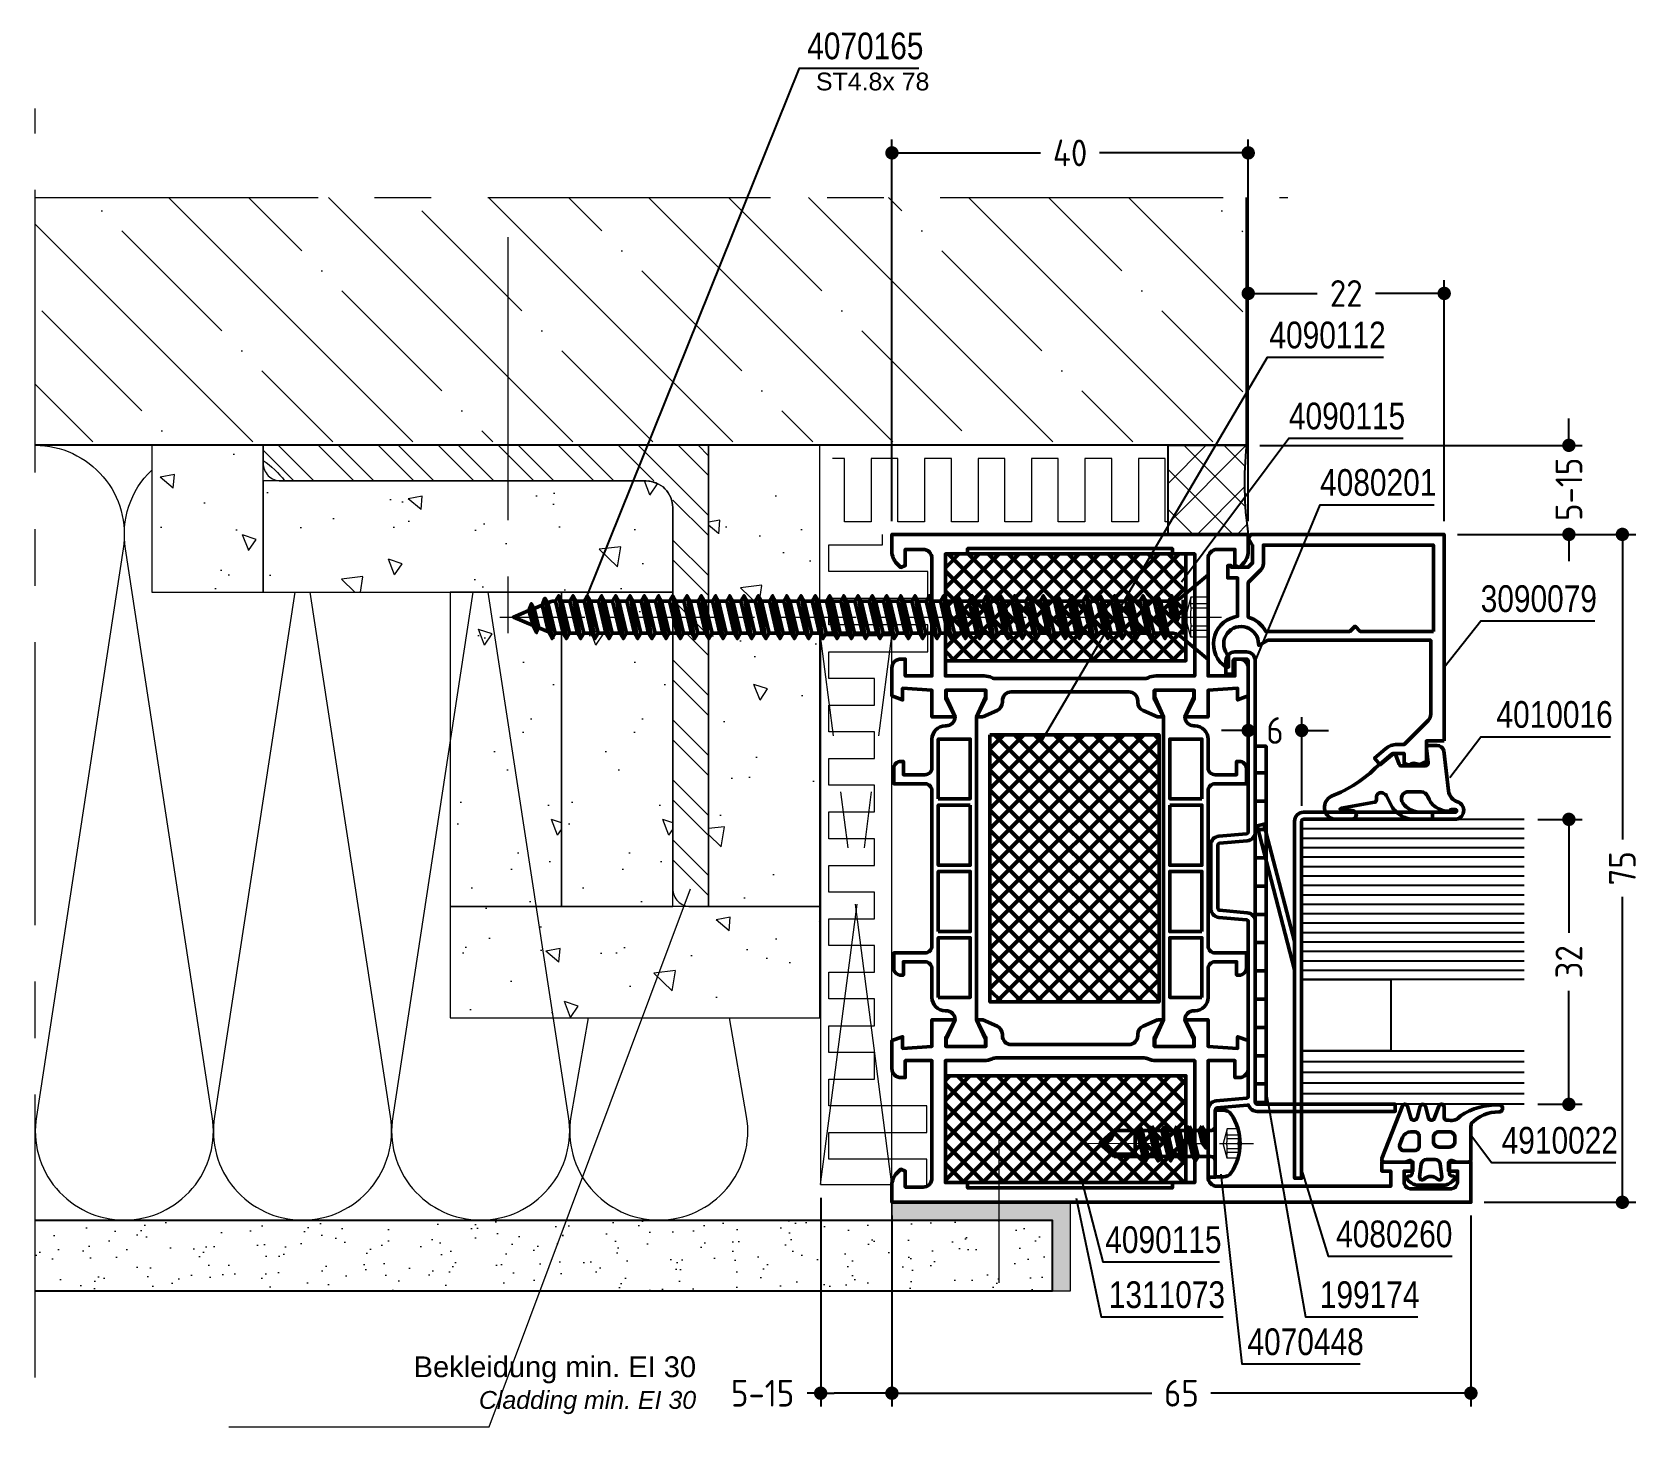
# Model space of a CAD drawing. Header units: millimetres. Extents: x 14 to 195, y 69 to 226.
import ezdxf

# ---------------------------------------------------------------- set-up
doc = ezdxf.new("R2010")
doc.units = ezdxf.units.MM
doc.linetypes.add('CENTER', pattern=[50.8, 31.75, -6.35, 6.35, -6.35])
doc.linetypes.add('HIDDEN', pattern=[9.525, 6.35, -3.175])
for name, color, linetype, lineweight in [('AM_5', 3, 'Continuous', 25), ('AM_C', 50, 'Continuous', 50), ('AM_S', 80, 'Continuous', 50), ('Cent3', 70, 'CENTER', 18), ('CHide3', 70, 'HIDDEN', 18), ('Cont2', 2, 'Continuous', 25), ('Cont3', 70, 'Continuous', 18), ('Cont4', 10, 'Continuous', 13)]:
    doc.layers.add(name, color=color, linetype=linetype, lineweight=lineweight)
doc.layers.add('WBC-GER-ENG', color=7, linetype='Continuous')
doc.styles.add('HBS_DIMTEXTSTYLE', font='isocp.shx')
doc.styles.add('SWISS', font='swiss.ttf')
doc.styles.add('SWISSL', font='swissl.ttf')
doc.dimstyles.new('Konstruktionsschnitt 1-1$0', dxfattribs={"dimtxt": 3, "dimasz": 1.5, "dimexe": 1.5, "dimexo": 1.5, "dimgap": 1.5, "dimtad": 0, "dimdsep": 46, "dimtxsty": 'HBS_DIMTEXTSTYLE', "dimblk": 'PUNKT', "dimcen": 0, "dimclrd": 3, "dimclre": 3, "dimclrt": 2, "dimadec": 1, "dimazin": 2, "dimtfac": 0.7, "dimtofl": 0, "dimtmove": 0, "dimatfit": 3, "dimfxl": 0, "dimtolj": 1, "dimtzin": 0, "dimarcsym": 0})
pattern_1 = [(140, (-139.41, -105.87), (1.5939, 18.21847), [1.905, -20.955]), (85, (-139.41, -105.87), (-19.1057, -3.5243), [1.524, -16.764]), (190.451, (-139.277, -104.352), (-17.5117, 14.69425), [1.619, -17.809]), (136.184, (-144.49, -105.87), (4.2042, 27.1079), [2.8575, -31.4325]), (186.636, (-144.14, -103.61), (-24.7426, 23.7404), [2.4285, -26.7135]), (81.184, (-144.49, -105.87), (-24.7425, 23.7405), [2.286, -25.146]), (111, (-143.22, -103.33), (10.22655, 15.1615), [1.905, -20.955]), (56, (-143.22, -103.33), (-18.4188, 6.1802), [1.524, -16.764]), (161.4514, (-142.368, -102.067), (-8.1923, 21.34165), [1.619, -17.809]), (127.5, (-139.41, -105.87), (-8.4555, 0.30886), [0, -16.5608, 0, -17.018, 0, -16.8275]), (97.5, (-139.41, -105.87), (-10.01806, 6.68197), [0, -9.7028, 0, -16.1798, 0, -6.4135]), (57.5, (-139.41, -111.534), (0.57287, 13.55906), [0, -6.35, 0, -19.812, 0, -26.289]), (47.5, (-139.41, -114.074), (-2.54265, 14.8129), [0, -8.255, 0, -13.1572, 0, -18.669])]

msp = doc.modelspace()

# ---------------------------------------------------------------- texts
at = {"layer": 'AM_5', "color": 2, "style": 'SWISS', "width": 0.8}
for s, p in [('4070165', (101.425, 223.025)), ('4090112', (153.322, 190.562)), ('4090115', (155.507, 181.466)), ('4080201', (159.006, 174.002)), ('3090079', (177.037, 160.956)), ('4010016', (178.806, 147.952)), ('4910022', (179.394, 100.134)), ('4080260', (160.808, 89.618)), ('4090115', (134.889, 88.976)), ('1311073', (135.29, 82.795)), ('199174', (158.974, 82.795)), ('4070448', (150.854, 77.51))]:
    msp.add_text(s, height=3, dxfattribs=at).set_placement(p)
at = {"layer": 'WBC-GER-ENG', "color": 1, "insert": (88.952, 70.871), "char_height": 2, "width": 52.34787, "attachment_point": 9, "style": 'SWISSL'}
msp.add_mtext('{\\H1.1667x;\\C2;Bekleidung min. EI 30\\P\\fSwis721 Lt BT|b0|i1|c0|p34;\\H0.85712x;Cladding min. EI 30}', dxfattribs=at)

# ---------------------------------------------------------------- blocks, each defined once
blk = doc.blocks.new('*U16', base_point=(44.007, 66.122))
for points in [[(64.007, 110.622, -0.463455), (68.939, 104.8), (64.075, 72.944, 0.463455), (69.007, 67.122)], [(69.007, 67.122, 0.463455), (73.939, 72.944), (69.075, 104.8, -0.247597), (70.544, 109.229, -0.463455)], [(76.794, 109.773, -0.084208), (78.007, 108.622)], [(78.579, 102.372), (74.075, 72.944, 0.463455), (79.007, 67.122)], [(79.007, 67.122, 0.463455), (83.939, 72.944), (79.434, 102.372, -0.247597)], [(88.579, 102.372), (84.075, 72.944, 0.463455), (89.007, 67.122)], [(89.007, 67.122, 0.463455), (93.939, 72.944), (89.434, 102.372, -0.247597)], [(95.041, 78.47), (94.075, 72.944, 0.463455), (99.007, 67.122)], [(99.007, 67.122, 0.463455), (103.939, 72.944), (102.973, 78.47, -0.247597)]]:
    blk.add_lwpolyline(points, format="xyb")
blk = doc.blocks.new('ws4070165')
for p, q in [((-1.79, -73.25), (-1.79, -73.68)), ((-1.61, -74.11), (-1.79, -73.68)), ((1.79, -72.41), (1.79, -73.29)), ((-0.98, -75.65), (-1.35, -74.75)), ((1.18, -75.15), (1.64, -74.05))]:
    blk.add_line(p, q)
blk.add_lwpolyline([(1.79, -4.29, -0.186611), (2.23, -3), (4.75, 0), (-4.75, 0), (-2.23, -3, -0.116452), (-1.84, -3.78)], format="xyb")
for points in [[(0, -3.32), (-1.79, -3.75), (-2.4, -4.1), (-1.79, -4.45), (0, -4.03), (0.61, -3.57), (0, -3.32)], [(-2.4, -4.1), (0.61, -3.57)], [(1.93, -2.8), (-1.93, -2.8)], [(-2.4, -5.7), (2.41, -4.85)], [(-1.79, -4.45), (-1.79, -5.35)], [(-1.79, -4.45), (-1.79, -5.35)], [(1.79, -4.29), (1.79, -4.49)], [(1.79, -5.21), (1.79, -6.09)], [(-2.4, -7.3), (2.41, -6.45)], [(-1.79, -6.05), (-1.79, -6.95)], [(1.79, -6.81), (1.79, -7.69)], [(-2.4, -8.9), (2.41, -8.05)], [(-1.79, -7.65), (-1.79, -8.55)], [(1.79, -8.41), (1.79, -9.29)], [(-2.4, -10.5), (2.41, -9.65)], [(-1.79, -9.25), (-1.79, -10.15)], [(1.79, -10.01), (1.79, -10.89)], [(-2.4, -12.1), (2.41, -11.25)], [(-1.79, -10.85), (-1.79, -11.75)], [(-1.79, -12.45), (-1.79, -13.35)], [(1.79, -11.61), (1.79, -12.49)], [(-2.4, -13.7), (2.41, -12.85)], [(-1.79, -14.05), (-1.79, -14.95)], [(1.79, -13.21), (1.79, -14.09)], [(-2.4, -15.3), (2.41, -14.45)], [(-2.4, -16.9), (2.41, -16.05)], [(-1.79, -15.65), (-1.79, -16.55)], [(1.79, -14.81), (1.79, -15.69)], [(-2.4, -18.5), (2.41, -17.65)], [(-1.79, -17.25), (-1.79, -18.15)], [(1.79, -16.41), (1.79, -17.29)], [(1.79, -18.01), (1.79, -18.89)], [(-2.4, -20.1), (2.41, -19.25)], [(-1.79, -18.85), (-1.79, -19.75)], [(1.79, -19.61), (1.79, -20.49)], [(-2.4, -21.7), (2.41, -20.85)], [(-1.79, -20.45), (-1.79, -21.35)], [(1.79, -21.21), (1.79, -22.09)], [(-2.4, -23.3), (2.41, -22.45)], [(-1.79, -22.05), (-1.79, -22.95)], [(1.79, -22.81), (1.79, -23.69)], [(-2.4, -24.9), (2.41, -24.05)], [(-1.79, -23.65), (-1.79, -24.55)], [(-1.79, -25.25), (-1.79, -26.15)], [(1.79, -24.41), (1.79, -25.29)], [(-2.4, -26.5), (2.41, -25.65)], [(-1.79, -26.85), (-1.79, -27.75)], [(1.79, -26.01), (1.79, -26.89)], [(-2.4, -28.1), (2.41, -27.25)], [(-2.4, -29.7), (2.41, -28.85)], [(-1.79, -28.45), (-1.79, -29.35)], [(1.79, -27.61), (1.79, -28.49)], [(-2.4, -31.3), (2.41, -30.45)], [(-1.79, -30.05), (-1.79, -30.95)], [(1.79, -29.21), (1.79, -30.09)], [(-2.4, -32.9), (2.41, -32.05)], [(-1.79, -31.65), (-1.79, -32.55)], [(1.79, -30.81), (1.79, -31.69)], [(1.79, -32.41), (1.79, -33.29)], [(-2.4, -34.5), (2.41, -33.65)], [(-1.79, -33.25), (-1.79, -34.15)], [(1.79, -34.01), (1.79, -34.89)], [(-2.4, -36.1), (2.41, -35.25)], [(-1.79, -34.85), (-1.79, -35.75)], [(1.79, -35.61), (1.79, -36.49)], [(-2.4, -37.7), (2.41, -36.85)], [(-1.79, -36.45), (-1.79, -37.35)], [(1.79, -37.21), (1.79, -38.09)], [(-2.4, -39.3), (2.41, -38.45)], [(-1.79, -38.05), (-1.79, -38.95)], [(-1.79, -39.65), (-1.79, -40.55)], [(1.79, -38.81), (1.79, -39.69)], [(-2.4, -40.9), (2.41, -40.05)], [(-1.79, -41.25), (-1.79, -42.15)], [(1.79, -40.41), (1.79, -41.29)], [(-2.4, -42.5), (2.41, -41.65)], [(-2.4, -44.1), (2.41, -43.25)], [(-1.79, -42.85), (-1.79, -43.75)], [(1.79, -42.01), (1.79, -42.89)], [(-2.4, -45.7), (2.41, -44.85)], [(-1.79, -44.45), (-1.79, -45.35)], [(1.79, -43.61), (1.79, -44.49)], [(-2.4, -47.3), (2.41, -46.45)], [(-1.79, -46.05), (-1.79, -46.95)], [(1.79, -45.21), (1.79, -46.09)], [(1.79, -46.81), (1.79, -47.69)], [(-2.4, -48.9), (2.41, -48.05)], [(-1.79, -47.65), (-1.79, -48.55)], [(1.79, -48.41), (1.79, -49.29)], [(-2.4, -50.5), (2.41, -49.65)], [(-1.79, -49.25), (-1.79, -50.15)], [(1.79, -50.01), (1.79, -50.89)], [(-2.4, -52.1), (2.41, -51.25)], [(-1.79, -50.85), (-1.79, -51.75)], [(1.79, -51.61), (1.79, -52.49)], [(-2.4, -53.7), (2.41, -52.85)], [(-1.79, -52.45), (-1.79, -53.35)], [(-1.79, -54.05), (-1.79, -54.95)], [(1.79, -53.21), (1.79, -54.09)], [(-2.4, -55.3), (2.41, -54.45)], [(-1.79, -55.65), (-1.79, -56.55)], [(1.79, -54.81), (1.79, -55.69)], [(-2.4, -56.9), (2.41, -56.05)], [(-2.4, -58.5), (2.41, -57.65)], [(-1.79, -57.25), (-1.79, -58.15)], [(1.79, -56.41), (1.79, -57.29)], [(-2.4, -60.1), (2.41, -59.25)], [(-1.79, -58.85), (-1.79, -59.75)], [(1.79, -58.01), (1.79, -58.89)], [(-2.4, -61.7), (2.41, -60.85)], [(-1.79, -60.45), (-1.79, -61.35)], [(1.79, -59.61), (1.79, -60.49)], [(1.79, -61.21), (1.79, -62.09)], [(-2.4, -63.3), (2.41, -62.45)], [(-1.79, -62.05), (-1.79, -62.95)], [(1.79, -62.81), (1.79, -63.69)], [(-2.4, -64.9), (2.41, -64.05)], [(-1.79, -63.65), (-1.79, -64.55)], [(1.79, -64.41), (1.79, -65.29)], [(-2.4, -66.5), (2.41, -65.65)], [(-1.79, -65.25), (-1.79, -66.15)], [(1.79, -66.01), (1.79, -66.89)], [(-2.4, -68.1), (2.41, -67.25)], [(-1.79, -66.85), (-1.79, -67.75)], [(-1.79, -68.45), (-1.79, -69.35)], [(1.79, -67.61), (1.79, -68.49)], [(-2.4, -69.7), (2.41, -68.85)], [(-1.79, -70.05), (-1.79, -70.95)], [(1.79, -69.21), (1.79, -70.09)], [(-2.4, -71.3), (2.41, -70.45)], [(-2.4, -72.9), (2.41, -72.05)], [(-1.79, -71.65), (-1.79, -72.55)], [(1.79, -70.81), (1.79, -71.69)], [(-2.13, -74.45), (2.41, -73.65)], [(-1.5, -75.97), (1.74, -75.39)], [(0.92, -75.79), (0, -78), (-0.73, -76.25)]]:
    blk.add_lwpolyline(points)
for points in [[(1.79, -5.21), (2.41, -4.85), (1.79, -4.49), (-1.79, -5.35), (-2.4, -5.7), (-1.79, -6.05)], [(1.79, -6.81), (2.41, -6.45), (1.79, -6.09), (-1.79, -6.95), (-2.4, -7.3), (-1.79, -7.65)], [(1.79, -8.41), (2.41, -8.05), (1.79, -7.69), (-1.79, -8.55), (-2.4, -8.9), (-1.79, -9.25)], [(1.79, -10.01), (2.41, -9.65), (1.79, -9.29), (-1.79, -10.15), (-2.4, -10.5), (-1.79, -10.85)], [(1.79, -11.61), (2.41, -11.25), (1.79, -10.89), (-1.79, -11.75), (-2.4, -12.1), (-1.79, -12.45)], [(1.79, -13.21), (2.41, -12.85), (1.79, -12.49), (-1.79, -13.35), (-2.4, -13.7), (-1.79, -14.05)], [(1.79, -14.81), (2.41, -14.45), (1.79, -14.09), (-1.79, -14.95), (-2.4, -15.3), (-1.79, -15.65)], [(1.79, -16.41), (2.41, -16.05), (1.79, -15.69), (-1.79, -16.55), (-2.4, -16.9), (-1.79, -17.25)], [(1.79, -18.01), (2.41, -17.65), (1.79, -17.29), (-1.79, -18.15), (-2.4, -18.5), (-1.79, -18.85)], [(1.79, -19.61), (2.41, -19.25), (1.79, -18.89), (-1.79, -19.75), (-2.4, -20.1), (-1.79, -20.45)], [(1.79, -21.21), (2.41, -20.85), (1.79, -20.49), (-1.79, -21.35), (-2.4, -21.7), (-1.79, -22.05)], [(1.79, -22.81), (2.41, -22.45), (1.79, -22.09), (-1.79, -22.95), (-2.4, -23.3), (-1.79, -23.65)], [(1.79, -24.41), (2.41, -24.05), (1.79, -23.69), (-1.79, -24.55), (-2.4, -24.9), (-1.79, -25.25)], [(1.79, -26.01), (2.41, -25.65), (1.79, -25.29), (-1.79, -26.15), (-2.4, -26.5), (-1.79, -26.85)], [(1.79, -27.61), (2.41, -27.25), (1.79, -26.89), (-1.79, -27.75), (-2.4, -28.1), (-1.79, -28.45)], [(1.79, -29.21), (2.41, -28.85), (1.79, -28.49), (-1.79, -29.35), (-2.4, -29.7), (-1.79, -30.05)], [(1.79, -30.81), (2.41, -30.45), (1.79, -30.09), (-1.79, -30.95), (-2.4, -31.3), (-1.79, -31.65)], [(1.79, -32.41), (2.41, -32.05), (1.79, -31.69), (-1.79, -32.55), (-2.4, -32.9), (-1.79, -33.25)], [(1.79, -34.01), (2.41, -33.65), (1.79, -33.29), (-1.79, -34.15), (-2.4, -34.5), (-1.79, -34.85)], [(1.79, -35.61), (2.41, -35.25), (1.79, -34.89), (-1.79, -35.75), (-2.4, -36.1), (-1.79, -36.45)], [(1.79, -37.21), (2.41, -36.85), (1.79, -36.49), (-1.79, -37.35), (-2.4, -37.7), (-1.79, -38.05)], [(1.79, -38.81), (2.41, -38.45), (1.79, -38.09), (-1.79, -38.95), (-2.4, -39.3), (-1.79, -39.65)], [(1.79, -40.41), (2.41, -40.05), (1.79, -39.69), (-1.79, -40.55), (-2.4, -40.9), (-1.79, -41.25)], [(1.79, -42.01), (2.41, -41.65), (1.79, -41.29), (-1.79, -42.15), (-2.4, -42.5), (-1.79, -42.85)], [(1.79, -43.61), (2.41, -43.25), (1.79, -42.89), (-1.79, -43.75), (-2.4, -44.1), (-1.79, -44.45)], [(1.79, -45.21), (2.41, -44.85), (1.79, -44.49), (-1.79, -45.35), (-2.4, -45.7), (-1.79, -46.05)], [(1.79, -46.81), (2.41, -46.45), (1.79, -46.09), (-1.79, -46.95), (-2.4, -47.3), (-1.79, -47.65)], [(1.79, -48.41), (2.41, -48.05), (1.79, -47.69), (-1.79, -48.55), (-2.4, -48.9), (-1.79, -49.25)], [(1.79, -50.01), (2.41, -49.65), (1.79, -49.29), (-1.79, -50.15), (-2.4, -50.5), (-1.79, -50.85)], [(1.79, -51.61), (2.41, -51.25), (1.79, -50.89), (-1.79, -51.75), (-2.4, -52.1), (-1.79, -52.45)], [(1.79, -53.21), (2.41, -52.85), (1.79, -52.49), (-1.79, -53.35), (-2.4, -53.7), (-1.79, -54.05)], [(1.79, -54.81), (2.41, -54.45), (1.79, -54.09), (-1.79, -54.95), (-2.4, -55.3), (-1.79, -55.65)], [(1.79, -56.41), (2.41, -56.05), (1.79, -55.69), (-1.79, -56.55), (-2.4, -56.9), (-1.79, -57.25)], [(1.79, -58.01), (2.41, -57.65), (1.79, -57.29), (-1.79, -58.15), (-2.4, -58.5), (-1.79, -58.85)], [(1.79, -59.61), (2.41, -59.25), (1.79, -58.89), (-1.79, -59.75), (-2.4, -60.1), (-1.79, -60.45)], [(1.79, -61.21), (2.41, -60.85), (1.79, -60.49), (-1.79, -61.35), (-2.4, -61.7), (-1.79, -62.05)], [(1.79, -62.81), (2.41, -62.45), (1.79, -62.09), (-1.79, -62.95), (-2.4, -63.3), (-1.79, -63.65)], [(1.79, -64.41), (2.41, -64.05), (1.79, -63.69), (-1.79, -64.55), (-2.4, -64.9), (-1.79, -65.25)], [(1.79, -66.01), (2.41, -65.65), (1.79, -65.29), (-1.79, -66.15), (-2.4, -66.5), (-1.79, -66.85)], [(1.79, -67.61), (2.41, -67.25), (1.79, -66.89), (-1.79, -67.75), (-2.4, -68.1), (-1.79, -68.45)], [(1.79, -69.21), (2.41, -68.85), (1.79, -68.49), (-1.79, -69.35), (-2.4, -69.7), (-1.79, -70.05)], [(1.79, -70.81), (2.41, -70.45), (1.79, -70.09), (-1.79, -70.95), (-2.4, -71.3), (-1.79, -71.65)], [(1.79, -72.41), (2.41, -72.05), (1.79, -71.69), (-1.79, -72.55), (-2.4, -72.9), (-1.79, -73.25)], [(1.64, -74.05), (2.41, -73.65), (1.79, -73.29), (-1.61, -74.11), (-2.13, -74.45), (-1.35, -74.75)], [(1.18, -75.15), (1.74, -75.39), (0.92, -75.79), (-0.73, -76.25), (-1.5, -75.97), (-0.98, -75.65)]]:
    blk.add_lwpolyline(points, close=True)
at = {"layer": 'Cent3', "ltscale": 0.3}
blk.add_line((0, -79.5), (0, 1.5), dxfattribs=at)
at = {"layer": 'CHide3'}
for points in [[(-2.25, 0), (-2.25, -1.93)], [(-1, 0), (-1, -1.93)], [(1, 0), (1, -1.93)], [(2.25, 0), (2.25, -1.93)], [(-1.5, -0.06), (-1.5, -1.99)], [(1.5, -0.06), (1.5, -1.99)], [(-2.25, -1.93), (0, -2.53)], [(2.25, -1.93), (0, -2.53)]]:
    blk.add_lwpolyline(points, dxfattribs=at)
for centre, radius, start, end in [((-1.62, 3.32), 3.38, 259.3357, 280.6643), ((0, 3.36), 3.5, 253.4149, 286.5851), ((1.63, 3.32), 3.38, 259.3357, 280.6643), ((-1.62, 1.39), 3.38, 259.3357, 280.6643), ((0, 6.17), 8.16, 262.9585, 277.0415), ((1.63, 1.39), 3.38, 259.3357, 280.6643)]:
    blk.add_arc(centre, radius, start, end, dxfattribs=at)
blk = doc.blocks.new('PUNKT')
at = {"color": 0, "linetype": 'Continuous'}
blk.add_line((-0.5, 0), (-1, 0), dxfattribs=at)
at = {"color": 0, "linetype": 'Continuous', "const_width": 0.5}
blk.add_lwpolyline([(-0.25, 0, 1), (0.25, 0, 1)], format="xyb", close=True, dxfattribs=at)
blk = doc.blocks.new('*D25')
at = {"layer": 'AM_5', "color": 3, "lineweight": -2, "transparency": 16777216}
for p, q in [((183.44, 137.67), (188.44, 137.67)), ((186.94, 136.17), (186.94, 124.91)), ((186.94, 107.17), (186.94, 118.43)), ((183.44, 105.67), (188.44, 105.67))]:
    blk.add_line(p, q, dxfattribs=at)
at = {"layer": 'AM_5', "color": 3, "lineweight": -2, "transparency": 16777216, "xscale": 1.5, "yscale": 1.5, "zscale": 1.5}
for p, rotation in [((186.94, 137.67), 90), ((186.94, 105.67), 270)]:
    blk.add_blockref('PUNKT', p, dxfattribs=dict(at, rotation=rotation))
at = {"layer": 'AM_5', "color": 2, "transparency": 16777216, "insert": (186.94, 121.67), "char_height": 3, "attachment_point": 5, "rotation": 90, "style": 'HBS_DIMTEXTSTYLE'}
blk.add_mtext('\\A1;32', dxfattribs=at)
blk = doc.blocks.new('*D26')
at = {"layer": 'AM_5', "color": 3, "lineweight": -2, "transparency": 16777216}
for p, q in [((174.44, 169.67), (194.44, 169.67)), ((192.94, 168.17), (192.94, 135.39)), ((192.94, 96.17), (192.94, 128.96)), ((177.44, 94.67), (194.44, 94.67))]:
    blk.add_line(p, q, dxfattribs=at)
at = {"layer": 'AM_5', "color": 3, "lineweight": -2, "transparency": 16777216, "xscale": 1.5, "yscale": 1.5, "zscale": 1.5}
for p, rotation in [((192.94, 169.67), 90), ((192.94, 94.67), 270)]:
    blk.add_blockref('PUNKT', p, dxfattribs=dict(at, rotation=rotation))
at = {"layer": 'AM_5', "color": 2, "transparency": 16777216, "insert": (192.94, 132.17), "char_height": 3, "attachment_point": 5, "rotation": 90, "style": 'HBS_DIMTEXTSTYLE'}
blk.add_mtext('\\A1;75', dxfattribs=at)
blk = doc.blocks.new('*D27')
at = {"layer": 'AM_5', "color": 3, "lineweight": -2, "transparency": 16777216}
for p, q in [((150.94, 171.17), (150.94, 198.23)), ((172.94, 171.17), (172.94, 198.23)), ((152.44, 196.73), (158.66, 196.73)), ((171.44, 196.73), (165.21, 196.73))]:
    blk.add_line(p, q, dxfattribs=at)
at = {"layer": 'AM_5', "color": 3, "lineweight": -2, "transparency": 16777216, "xscale": 1.5, "yscale": 1.5, "zscale": 1.5, "rotation": 180}
blk.add_blockref('PUNKT', (150.94, 196.73), dxfattribs=at)
at = {"layer": 'AM_5', "color": 3, "lineweight": -2, "transparency": 16777216, "xscale": 1.5, "yscale": 1.5, "zscale": 1.5}
blk.add_blockref('PUNKT', (172.94, 196.73), dxfattribs=at)
at = {"layer": 'AM_5', "color": 2, "transparency": 16777216, "insert": (161.94, 196.73), "char_height": 3, "attachment_point": 5, "style": 'HBS_DIMTEXTSTYLE'}
blk.add_mtext('\\A1;22', dxfattribs=at)
blk = doc.blocks.new('*D28')
at = {"layer": 'AM_5', "color": 3, "lineweight": -2, "transparency": 16777216}
for p, q in [((110.94, 171.17), (110.94, 214.01)), ((150.94, 171.17), (150.94, 214.01)), ((112.44, 212.51), (127.63, 212.51)), ((149.44, 212.51), (134.24, 212.51))]:
    blk.add_line(p, q, dxfattribs=at)
at = {"layer": 'AM_5', "color": 3, "lineweight": -2, "transparency": 16777216, "xscale": 1.5, "yscale": 1.5, "zscale": 1.5, "rotation": 180}
blk.add_blockref('PUNKT', (110.94, 212.51), dxfattribs=at)
at = {"layer": 'AM_5', "color": 3, "lineweight": -2, "transparency": 16777216, "xscale": 1.5, "yscale": 1.5, "zscale": 1.5}
blk.add_blockref('PUNKT', (150.94, 212.51), dxfattribs=at)
at = {"layer": 'AM_5', "color": 2, "transparency": 16777216, "insert": (130.94, 212.51), "char_height": 3, "attachment_point": 5, "style": 'HBS_DIMTEXTSTYLE'}
blk.add_mtext('\\A1;40', dxfattribs=at)
blk = doc.blocks.new('*D29')
at = {"layer": 'AM_5', "color": 3, "lineweight": -2, "transparency": 16777216}
for p, q in [((110.94, 93.17), (110.94, 71.73)), ((175.94, 93.17), (175.94, 71.73)), ((112.44, 73.23), (140.13, 73.23)), ((174.44, 73.23), (146.74, 73.23))]:
    blk.add_line(p, q, dxfattribs=at)
at = {"layer": 'AM_5', "color": 3, "lineweight": -2, "transparency": 16777216, "xscale": 1.5, "yscale": 1.5, "zscale": 1.5, "rotation": 180}
blk.add_blockref('PUNKT', (110.94, 73.23), dxfattribs=at)
at = {"layer": 'AM_5', "color": 3, "lineweight": -2, "transparency": 16777216, "xscale": 1.5, "yscale": 1.5, "zscale": 1.5}
blk.add_blockref('PUNKT', (175.94, 73.23), dxfattribs=at)
at = {"layer": 'AM_5', "color": 2, "transparency": 16777216, "insert": (143.44, 73.23), "char_height": 3, "attachment_point": 5, "style": 'HBS_DIMTEXTSTYLE'}
blk.add_mtext('\\A1;65', dxfattribs=at)
blk = doc.blocks.new('*D43')
at = {"layer": 'AM_5', "color": 3, "lineweight": -2, "transparency": 16777216}
for p, q in [((150.94, 139.17), (150.94, 149.15)), ((156.94, 139.17), (156.94, 149.15)), ((149.44, 147.65), (147.94, 147.65)), ((158.44, 147.65), (159.94, 147.65))]:
    blk.add_line(p, q, dxfattribs=at)
at = {"layer": 'AM_5', "color": 3, "lineweight": -2, "transparency": 16777216, "xscale": 1.5, "yscale": 1.5, "zscale": 1.5}
blk.add_blockref('PUNKT', (150.94, 147.65), dxfattribs=at)
at = {"layer": 'AM_5', "color": 3, "lineweight": -2, "transparency": 16777216, "xscale": 1.5, "yscale": 1.5, "zscale": 1.5, "rotation": 180}
blk.add_blockref('PUNKT', (156.94, 147.65), dxfattribs=at)
at = {"layer": 'AM_5', "color": 2, "transparency": 16777216, "insert": (153.94, 147.65), "char_height": 3, "attachment_point": 5, "style": 'HBS_DIMTEXTSTYLE'}
blk.add_mtext('\\A1;6', dxfattribs=at)
blk = doc.blocks.new('*D44')
at = {"layer": 'AM_5', "color": 3, "lineweight": -2, "transparency": 16777216}
for p, q in [((186.94, 181.17), (186.94, 182.67)), ((152.24, 179.67), (188.44, 179.67)), ((186.94, 168.17), (186.94, 166.67))]:
    blk.add_line(p, q, dxfattribs=at)
at = {"layer": 'AM_5', "color": 3, "lineweight": -2, "transparency": 16777216, "xscale": 1.5, "yscale": 1.5, "zscale": 1.5}
for p, rotation in [((186.94, 179.67), 270), ((186.94, 169.67), 90)]:
    blk.add_blockref('PUNKT', p, dxfattribs=dict(at, rotation=rotation))
at = {"layer": 'AM_5', "color": 2, "transparency": 16777216, "insert": (186.94, 174.73), "char_height": 3, "attachment_point": 5, "rotation": 90, "style": 'HBS_DIMTEXTSTYLE'}
blk.add_mtext('\\A1;5-15', dxfattribs=at)
blk = doc.blocks.new('*D45')
at = {"layer": 'AM_5', "color": 3, "lineweight": -2, "transparency": 16777216}
for p, q in [((102.94, 95.17), (102.94, 71.73)), ((110.94, 91.17), (110.94, 71.73)), ((102.94, 73.23), (101.44, 73.23)), ((109.44, 73.23), (104.44, 73.23))]:
    blk.add_line(p, q, dxfattribs=at)
at = {"layer": 'AM_5', "color": 3, "lineweight": -2, "transparency": 16777216, "xscale": 1.5, "yscale": 1.5, "zscale": 1.5, "rotation": 180}
blk.add_blockref('PUNKT', (102.94, 73.23), dxfattribs=at)
at = {"layer": 'AM_5', "color": 3, "lineweight": -2, "transparency": 16777216, "xscale": 1.5, "yscale": 1.5, "zscale": 1.5}
blk.add_blockref('PUNKT', (110.94, 73.23), dxfattribs=at)
at = {"layer": 'AM_5', "color": 2, "transparency": 16777216, "insert": (96.42, 73.23), "char_height": 3, "attachment_point": 5, "style": 'HBS_DIMTEXTSTYLE'}
blk.add_mtext('\\A1;5-15', dxfattribs=at)
blk = doc.blocks.new('ZAHL links')
at = {"layer": 'AM_5', "color": 2, "style": 'SWISSL'}
blk.add_attdef('XXX', (1.85, -2.5), '', height=1.5, dxfattribs=at)
blk = doc.blocks.new('WS4070448')
for p, q in [((-1.45, -9), (-1.45, -11.36)), ((-1.45, -9), (1.45, -9)), ((1.45, -11.36), (1.45, -9)), ((-1.45, -11.36), (0, -13)), ((0, -13), (1.45, -11.36))]:
    blk.add_line(p, q)
blk.add_lwpolyline([(3.32, 1.75, 0.314856), (-3.32, 1.75, 0.244912), (-3.75, 0.93), (-3.75, 0), (3.75, 0), (3.75, 0.93, 0.244912), (3.32, 1.75, 0.138291)], format="xyb")
for points in [[(-1.95, -1.5), (-1.45, -1.79), (0, -1.44), (0.5, -1.07), (0, -0.87), (-1.45, -1.21)], [(-1.95, -2.9), (-1.45, -3.19), (1.45, -2.5), (1.95, -2.21), (1.45, -1.92), (-1.45, -2.61)], [(-1.95, -4.3), (-1.45, -4.59), (1.45, -3.9), (1.95, -3.61), (1.45, -3.32), (-1.45, -4.01)], [(-1.95, -5.7), (-1.45, -5.99), (1.45, -5.3), (1.95, -5.01), (1.45, -4.72), (-1.45, -5.41)], [(-1.95, -7.1), (-1.45, -7.39), (1.45, -6.7), (1.95, -6.41), (1.45, -6.12), (-1.45, -6.81)], [(-1.95, -8.5), (-1.45, -8.79), (1.45, -8.1), (1.95, -7.81), (1.45, -7.52), (-1.45, -8.21)]]:
    blk.add_lwpolyline(points, close=True)
for points in [[(-1.95, -1.5), (0.5, -1.07)], [(-1.45, -0.5), (-1.45, -1.21)], [(-1.45, -1.79), (-1.45, -2.21)], [(-1.45, -1.79), (-1.45, -2.61)], [(-1.45, -1.79), (-1.45, -2.61)], [(1.45, -0.5), (1.45, -1.92)], [(-1.95, -2.9), (1.95, -2.21)], [(-1.45, -3.19), (-1.45, -4.01)], [(1.45, -2.5), (1.45, -3.32)], [(-1.95, -4.3), (1.95, -3.61)], [(-1.95, -5.7), (1.95, -5.01)], [(-1.45, -4.59), (-1.45, -5.41)], [(1.45, -3.9), (1.45, -4.72)], [(1.45, -5.3), (1.45, -6.12)], [(-1.95, -7.1), (1.95, -6.41)], [(-1.45, -5.99), (-1.45, -6.81)], [(1.45, -6.7), (1.45, -7.52)], [(-1.95, -8.5), (1.95, -7.81)], [(-1.45, -7.39), (-1.45, -8.21)], [(-1.45, -8.79), (-1.45, -9)], [(1.2, -9), (1.2, -11.25), (0.03, -12.65)], [(1.45, -8.1), (1.45, -9)], [(-1.45, -10.19), (-1.45, -11.01)], [(1.45, -9.5), (1.45, -10.32)]]:
    blk.add_lwpolyline(points)
for centre, radius, start, end in [((-1.95, -0.5), 0.5, 0, 90), ((1.95, -0.5), 0.5, 90, 180), ((-1.46, -12.83), 1.47, 353.4244, 89.6688)]:
    blk.add_arc(centre, radius, start, end)
at = {"layer": 'Cent3', "ltscale": 0.3}
blk.add_line((-0.02, -14.76), (0, 4.3), dxfattribs=at)
at = {"layer": 'CHide3'}
for p, q in [((-0.97, 1.33), (-0.97, 2.72)), ((-0.56, 1.33), (-0.56, 2.61)), ((0.56, 1.33), (0.56, 2.61)), ((0.97, 1.33), (0.97, 2.72))]:
    blk.add_line(p, q, dxfattribs=at)
for points in [[(-1.65, 2.56), (-1.65, 1.33)], [(1.65, 2.56), (1.65, 1.33)], [(-1.65, 1.33), (0, 0.89)], [(1.65, 1.33), (0, 0.89)]]:
    blk.add_lwpolyline(points, dxfattribs=at)
for centre, radius, start, end in [((-1.59, 3.84), 1.28, 267.2848, 298.8872), ((0, 5.49), 2.94, 250.6988, 289.3012), ((1.59, 3.84), 1.28, 241.1128, 272.7152), ((-1.31, 2.49), 1.21, 253.6643, 286.3357), ((0, 11.41), 10.13, 264.4948, 275.5052), ((1.31, 2.49), 1.21, 253.6643, 286.3357)]:
    blk.add_arc(centre, radius, start, end, dxfattribs=at)
blk = doc.blocks.new('*U66', base_point=(156.94, 105.67))
for p, q in [((156.94, 136.62), (181.94, 136.62)), ((156.94, 135.56), (181.94, 135.56)), ((156.94, 134.5), (181.94, 134.5)), ((156.94, 133.44), (181.94, 133.44)), ((156.94, 132.38), (181.94, 132.38)), ((156.94, 131.32), (181.94, 131.32)), ((156.94, 130.26), (181.94, 130.26)), ((156.94, 129.2), (181.94, 129.2)), ((156.94, 128.15), (181.94, 128.15)), ((156.94, 127.09), (181.94, 127.09)), ((156.94, 126.03), (181.94, 126.03)), ((156.94, 124.97), (181.94, 124.97)), ((156.94, 123.91), (181.94, 123.91)), ((156.94, 122.85), (181.94, 122.85)), ((156.94, 121.79), (181.94, 121.79)), ((156.94, 120.73), (181.94, 120.73)), ((156.94, 110.47), (181.94, 110.47)), ((156.94, 109.27), (181.94, 109.27)), ((156.94, 108.07), (181.94, 108.07)), ((156.94, 106.87), (181.94, 106.87))]:
    blk.add_line(p, q)
for points in [[(181.94, 119.67), (156.94, 119.67), (156.94, 137.67), (181.94, 137.67)], [(181.94, 105.67), (156.94, 105.67), (156.94, 111.67), (181.94, 111.67)]]:
    blk.add_lwpolyline(points)
blk.add_lwpolyline([(156.94, 111.67), (156.94, 119.67), (166.94, 119.67), (166.94, 111.67)], close=True)
blk = doc.blocks.new('WI3090079')
for points in [[(-23.2, 22), (-23.2, 20), (-25.5, 20), (-25.9, 19.21, -0.339409), (-25.93, 17.99), (-25.7, 17.5), (-24.6, 17.5), (-24.6, 16.35), (-25.88, 14.82), (-25.12, 14.18), (-24.07, 15.43, 0.176327), (-23.6, 16.71), (-23.6, 17.5), (-20.89, 20.21, -0.198912), (-20.19, 20.5), (-11.9, 20.5), (-11.9, 2.2), (-12.48, 1.19), (-12.04, 1.13, -1.382111), (-13.66, -2.2), (-14.9, -2.2), (-14.9, -2.49, 0.652679), (-9.3, -1.57), (-9.2, -1.2), (-4.9, -1.2), (-4.9, -2.3), (-3.5, -2.3), (-3.5, -1.9), (-3.7, -1.9), (-3.7, 0), (-3.2, 0.5), (-1.25, 0.5), (-0.45, 0.04), (0, 0.3), (0, 22), (-23.2, 22)], [(-10.9, 20.8), (-10.9, 12.58), (-10.32, 12), (-10.9, 11.42), (-10.9, 1.97, -0.213458), (-9.31, 0), (-5.4, 0), (-3.99, 1.41, -0.198912), (-3.28, 1.7), (-1.2, 1.7), (-1.2, 20.8), (-10.9, 20.8)]]:
    blk.add_lwpolyline(points, format="xyb", close=True)
blk = doc.blocks.new('WI4010016')
for points in [[(1.19, 1.96, -0.346133), (1.8, 1.18), (1.8, 0.3, -0.449698), (1.46, 0), (-0.16, 0.2, 0.449698), (-0.5, -0.1), (-0.5, -2.79, 0.315299), (-0.3, -3.07), (0.7, -3.44, -0.548619), (0.81, -3.93), (-0.5, -5.46, 0.104737), (-3.91, -10.66, -0.684728), (-6.5, -10.42), (-6.5, -8.36, -1), (-5.5, -8.36), (-5.5, -9.42, 0.287601), (-5.34, -9.69, 0.156883), (-5.25, -9.53), (-4.59, -5.82, -0.041381), (-4.57, -5.74), (-4.52, -5.69, -0.200274), (-4.31, -5.6), (-4, -5.6, 0.57735), (-3.57, -4.85), (-3.72, -4.58, 0.149451), (-3.85, -4.46), (-5.14, -3.83, -0.069927), (-5.25, -3.76), (-5.51, -3.53, -0.212557), (-6.5, -1.3), (-6.5, 3.2, -0.852431), (-4.55, 3.51, 0.291336), (-3.3, 2.49), (1.19, 1.96)], [(-3.4, -2, -0.612992), (-4.67, -2.65, -0.239931), (-5.7, -0.63), (-5.7, 3.25, -1), (-5.4, 3.25), (-5.4, 2.88, -0.317837), (-5.6, 2.6), (-5.6, 2.51, 0.317975), (-3.93, 0.15, -0.317975), (-3.4, -0.6), (-3.4, -2)]]:
    blk.add_lwpolyline(points, format="xyb", close=True)
blk = doc.blocks.new('WI1311073')
for points in [[(20.5, 29.8), (20.5, 30.5), (18.3, 29.5), (17.5, 29.5), (17.5, 33.9), (18.3, 33.9), (20.5, 32.9), (20.5, 35.5), (17.5, 35.5), (17.28, 38.8), (18.59, 38.8), (18.15, 40), (15, 40, 0.414214), (14, 39), (14, 38.5), (15.9, 38.5), (15.9, 35.5), (2.8, 35.5, -0.414214), (1.8, 36.5), (1.8, 56), (3.5, 56), (3.5, 55), (4.5, 55), (4.5, 58.5), (3.5, 58.5), (3.5, 57.5), (2.3, 57.5, -0.414214), (1.5, 58.3), (1.5, 62.7, -0.414214), (2.3, 63.5), (3.5, 63.5), (3.5, 62.5), (4.5, 62.5), (4.5, 65), (0, 65), (0, 0), (1.9, 0, 0.198912), (3.31, 0.59), (3.71, 0.99), (3.5, 1.5), (1.7, 1.5), (1.7, 3.5, -0.414214), (2.7, 4.5), (15.9, 4.5), (15.9, 1.5), (14, 1.5), (14, 1, 0.414214), (15, 0), (18.15, 0), (18.59, 1.2), (17.28, 1.2), (17.5, 4.5), (20.5, 4.5), (20.5, 7.1), (18.3, 6.1), (17.5, 6.1), (17.5, 10.5), (18.3, 10.5), (20.5, 9.5), (20.5, 10.2), (19.77, 11.81, 0.294108), (18.86, 12.4), (18.7, 12.4, -0.414214), (17.7, 13.4), (17.7, 26.6, -0.414214), (18.7, 27.6), (18.86, 27.6, 0.294108), (19.77, 28.19), (20.5, 29.8)], [(54.5, 32.9), (54.5, 32.95), (56.5, 33.95), (57.5, 33.95), (57.5, 29.45), (56.5, 29.45), (54.5, 30.45), (54.5, 30.5), (20.5, 30.5), (20.5, 30.45), (18.5, 29.45), (17.5, 29.45), (17.5, 33.95), (18.5, 33.95), (20.5, 32.95), (20.5, 32.9, 0.414214), (21.5, 33.9), (21.5, 34, -0.414214), (23, 35.5), (26.2, 35.5, 0.414214), (27, 36.3), (27, 38.7), (25.5, 38.7), (25.5, 39, -0.414214), (26.3, 39.8), (28, 39.8), (28, 36.3, 0.414214), (28.8, 35.5), (46.2, 35.5, 0.414214), (47, 36.3), (47, 39.8), (48.7, 39.8, -0.414214), (49.5, 39), (49.5, 38.7), (48, 38.7), (48, 36.3, 0.414214), (48.8, 35.5), (52, 35.5, -0.414214), (53.5, 34), (53.5, 33.9, 0.414214), (54.5, 32.9)], [(54.5, 10.2), (55.23, 11.81, -0.294108), (56.14, 12.4), (56.3, 12.4, 0.414214), (57.3, 13.4), (57.3, 26.6, 0.414214), (56.3, 27.6), (56.14, 27.6, -0.294108), (55.23, 28.19), (54.5, 29.8), (54.5, 30.5), (56.7, 29.5), (57.5, 29.5), (57.5, 33.9), (56.7, 33.9), (54.5, 32.9), (54.5, 35.5), (57.5, 35.5), (57.72, 38.8), (56.41, 38.8), (56.85, 40), (60, 40, -0.414214), (61, 39), (61, 38.5), (59.1, 38.5), (59.1, 35.5), (72.3, 35.5, 0.414214), (73.3, 36.5), (73.3, 38.5), (71.5, 38.5), (71.29, 39.01), (71.69, 39.41, -0.198912), (73.1, 40), (75, 40), (75, 0), (73.1, 0, -0.198912), (71.69, 0.59), (71.29, 0.99), (71.5, 1.5), (73.3, 1.5), (73.3, 3.5, 0.414214), (72.3, 4.5), (59.1, 4.5), (59.1, 1.5), (61, 1.5), (61, 1, -0.414214), (60, 0), (56.85, 0), (56.41, 1.2), (57.72, 1.2), (57.5, 4.5), (54.5, 4.5), (54.5, 7.1), (56.7, 6.1), (57.5, 6.1), (57.5, 10.5), (56.7, 10.5), (54.5, 9.5), (54.5, 10.2)], [(2.2, 31.5), (1.6, 31.5), (1.6, 8.5), (2.2, 8.5), (2.2, 6), (15.9, 6), (15.9, 10.35, -0.112281), (16.1, 11.24, 0.112281), (16.2, 11.67), (16.2, 28.33, 0.112281), (16.1, 28.76, -0.112281), (15.9, 29.65), (15.9, 34), (2.2, 34), (2.2, 31.5)], [(72.8, 31.5), (73.4, 31.5), (73.4, 8.5), (72.8, 8.5), (72.8, 6), (59.1, 6), (59.1, 10.35, 0.112281), (58.9, 11.24, -0.112281), (58.8, 11.67), (58.8, 28.33, -0.112281), (58.9, 28.76, 0.112281), (59.1, 29.65), (59.1, 34), (72.8, 34), (72.8, 31.5)], [(54.5, 7.1), (54.5, 7.05), (56.5, 6.05), (57.5, 6.05), (57.5, 10.55), (56.5, 10.55), (54.5, 9.55), (54.5, 9.5), (20.5, 9.5), (20.5, 9.55), (18.5, 10.55), (17.5, 10.55), (17.5, 6.05), (18.5, 6.05), (20.5, 7.05), (20.5, 7.1, -0.414214), (21.5, 6.1), (21.5, 6, 0.414214), (23, 4.5), (26.2, 4.5, -0.414214), (27, 3.7), (27, 1.3), (25.5, 1.3), (25.5, 1, 0.414214), (26.3, 0.2), (28, 0.2), (28, 3.7, -0.414214), (28.8, 4.5), (46.2, 4.5, -0.414214), (47, 3.7), (47, 0.2), (48.7, 0.2, 0.414214), (49.5, 1), (49.5, 1.3), (48, 1.3), (48, 3.7, -0.414214), (48.8, 4.5), (52, 4.5, 0.414214), (53.5, 6), (53.5, 6.1, -0.414214), (54.5, 7.1)]]:
    blk.add_lwpolyline(points, format="xyb", close=True)
for points in [[(23, 34.8), (29.7, 34.8), (29.7, 31.2), (23, 31.2), (23, 34.8)], [(30.4, 34.8), (37.15, 34.8), (37.15, 31.2), (30.4, 31.2), (30.4, 34.8)], [(44.6, 31.2), (37.85, 31.2), (37.85, 34.8), (44.6, 34.8), (44.6, 31.2)], [(45.3, 34.8), (52, 34.8), (52, 31.2), (45.3, 31.2), (45.3, 34.8)], [(23, 5.2), (29.7, 5.2), (29.7, 8.8), (23, 8.8), (23, 5.2)], [(30.4, 5.2), (37.15, 5.2), (37.15, 8.8), (30.4, 8.8), (30.4, 5.2)], [(44.6, 8.8), (37.85, 8.8), (37.85, 5.2), (44.6, 5.2), (44.6, 8.8)], [(45.3, 5.2), (52, 5.2), (52, 8.8), (45.3, 8.8), (45.3, 5.2)]]:
    blk.add_lwpolyline(points, close=True)
blk = doc.blocks.new('WI4910022')
blk.add_line((0.3, 0), (0.3, 0))
blk.add_lwpolyline([(0, -7.38), (0, -9.7, 0.537715), (0.42, -9.98), (6.32, -7.68, 0.71283), (6.28, -7.11), (4.98, -6.76, -0.767327), (4.98, -6.04), (6.28, -5.69, 0.767327), (6.28, -5.11), (4.96, -4.76, -0.767327), (4.96, -4.08), (6.28, -3.59, 0.876976), (6.2, -3), (5, -3, -0.414214), (4.7, -2.7), (4.7, -2.48, -0.288751), (5.2, -1.18, 0.150709), (6.44, 3.17, 1.016945), (5.64, 3.15, -0.221064), (4.33, 0.05, -0.039181), (3.7, 0), (0.3, 0, 0.414214), (0, -0.3), (0, -1.62), (0.19, -2.13, -0.520567), (0, -2.4), (-1.33, -2.4, -0.36397), (-1.53, -2.23), (-1.58, -1.97, 0.594937), (-1.91, -1.85), (-2.12, -2.05, 0.208), (-2.6, -3.15), (-2.6, -5.85, 0.208), (-2.12, -6.95), (-1.91, -7.15, 0.594937), (-1.58, -7.03), (-1.53, -6.77, -0.36397), (-1.33, -6.6), (0, -6.6, -0.520567), (0.19, -6.87), (0, -7.38)], format="xyb")
for points in [[(2.3, -4.2, -0.414214), (1.7, -3.6), (1.7, -2.4, -0.414214), (2.3, -1.8), (2.8, -1.8, -0.414214), (3.4, -2.4), (3.4, -3.6, -0.414214), (2.8, -4.2)], [(0.3, -4.98, -0.378866), (-0.23, -5.57), (-1.66, -5.75, -0.717695), (-1.91, -5.24, 0.421053), (-1.91, -3.76, -0.717695), (-1.66, -3.25), (-0.23, -3.43, -0.378866), (0.3, -4.02), (0.3, -4.98)], [(1.98, -7.97, -0.527791), (1.3, -7.51), (1.3, -6.3, -0.414214), (1.8, -5.8), (2.9, -5.8, -0.414214), (3.4, -6.3), (3.4, -6.73, -0.30908), (2.76, -7.67)]]:
    blk.add_lwpolyline(points, format="xyb", close=True)
blk = doc.blocks.new('WI4080201')
blk.add_lwpolyline([(-49, 1, 0.414214), (-48.8, 0.8), (-28.48, 0.8, -0.388879), (-27.49, -0.11), (-27.22, -3.22, 0.388879), (-27.02, -3.4), (-19.88, -3.4, 0.388879), (-19.68, -3.22), (-19.41, -0.11, -0.388879), (-18.42, 0.8), (0.8, 0.8, -0.414214), (1.8, -0.2), (1.8, -1.5, -0.414214), (0.8, -2.5), (-0.7, -2.5), (-0.7, -1.7), (0.8, -1.7, 0.414214), (1, -1.5), (1, -0.2, 0.414214), (0.8, 0), (-18.42, 0, 0.388879), (-18.62, -0.18), (-18.89, -3.29, -0.388879), (-19.88, -4.2), (-27.02, -4.2, -0.388879), (-28.01, -3.29), (-28.28, -0.18, 0.388879), (-28.48, 0), (-48.12, 0, 0.388879), (-48.32, -0.18), (-48.61, -3.59, -0.388879), (-49.61, -4.5), (-57.2, -4.5), (-57.2, -3.7), (-49.61, -3.7, 0.388879), (-49.41, -3.52), (-49.11, -0.11, -0.039327), (-49.09, 0.04, -0.331311), (-49.8, 1), (-49.8, 16.5), (-49, 16.5), (-49, 1)], format="xyb", close=True)
blk = doc.blocks.new('WI4080260')
blk.add_lwpolyline([(0.8, 0.2, -0.414214), (-0.2, -0.8), (-40.3, -0.8), (-40.3, 0), (-0.2, 0, 0.414214), (0, 0.2), (0, 14.7), (0.8, 14.7), (0.8, 0.2)], format="xyb", close=True)
blk.add_lwpolyline([(-13.72, -0.8), (-0.53, -4.23), (-0.74, -5), (-16.9, -0.8)])
blk = doc.blocks.new('WI199174')
h = blk.add_hatch()
h.set_pattern_fill('ANSI31', color=256, angle=45)
h.paths.add_polyline_path([(40, 1.2), (40, 0), (0, 0), (0, 1.2)])
blk.add_lwpolyline([(0, 1.2), (0, 0), (40, 0), (40, 1.2)], close=True)
blk = doc.blocks.new('WI4090115')
h = blk.add_hatch()
h.set_pattern_fill('ANSI37', color=256, scale=0.5, style=0)
h.set_pattern_definition([(45, (-40, -0.001), (-1.12253, 1.12253), []), (135, (-40, -0.001), (-1.12253, -1.12253), [])])
h.paths.add_polyline_path([(12, 27), (0, 27), (0, 0), (12, 0)])
blk.add_lwpolyline([(12, 0), (12, 27), (0, 27), (0, 0), (12, 0)], close=True)
blk = doc.blocks.new('WI4090112')
h = blk.add_hatch()
h.set_pattern_fill('ANSI37', color=256, scale=0.5)
h.set_pattern_definition([(45, (-15, 0.5), (-1.12253, 1.12253), []), (135, (-15, 0.5), (-1.12253, -1.12253), [])])
h.paths.add_polyline_path([(15, 0.5), (15, 19.5), (-15, 19.5), (-15, 0.5)])
blk.add_lwpolyline([(15, 19.5), (-15, 19.5), (-15, 0.5), (15, 0.5), (15, 19.5)], close=True)

# ---------------------------------------------------------------- dimensions: what is measured, and where the dimension line sits
at = {"layer": 'AM_5'}
for base, p1, p2, picture, middle in [((110.935, 212.506), (150.935, 169.675), (110.935, 169.675), '*D28', (130.935, 212.506)), ((150.935, 147.653), (156.935, 137.675), (150.935, 137.675), '*D43', (153.935, 147.653))]:
    dim = msp.add_linear_dim(base=base, p1=p1, p2=p2, dimstyle='Konstruktionsschnitt 1-1$0', override={"dimscale": 1}, dxfattribs=at)
    dim.commit()
    dim.dimension.update_dxf_attribs({"geometry": picture, "text_midpoint": middle, "dimtype": 160})
for base, p1, p2, angle, picture, middle in [((150.935, 196.731), (172.935, 169.675), (150.935, 169.675), 0, '*D27', (161.935, 196.731)), ((192.935, 169.675), (175.935, 94.675), (172.935, 169.675), 90, '*D26', (192.935, 132.175)), ((186.935, 105.675), (181.935, 137.675), (181.935, 105.675), 90, '*D25', (186.935, 121.675)), ((110.935, 73.229), (175.935, 94.675), (110.935, 94.675), 0, '*D29', (143.435, 73.229))]:
    dim = msp.add_linear_dim(base=base, p1=p1, p2=p2, angle=angle, dimstyle='Konstruktionsschnitt 1-1$0', override={"dimscale": 1}, dxfattribs=at)
    dim.commit()
    dim.dimension.update_dxf_attribs({"geometry": picture, "text_midpoint": middle})
dim = msp.add_linear_dim(base=(186.935, 169.675), p1=(150.74, 179.675), p2=(150.935, 169.675), angle=90, text='5-15', dimstyle='Konstruktionsschnitt 1-1$0', override={"dimscale": 1, "dimtxsty": 'HBS_DIMTEXTSTYLE', "dimse2": 1, "dimsd2": 0, "dimfxlon": 0}, dxfattribs=at)
dim.commit()
dim.dimension.update_dxf_attribs({"geometry": '*D44', "text_midpoint": (186.935, 174.734), "dimtype": 160})
dim = msp.add_linear_dim(base=(102.935, 73.229), p1=(110.935, 92.675), p2=(102.935, 96.675), angle=0, text='5-15', dimstyle='Konstruktionsschnitt 1-1$0', override={"dimscale": 1}, dxfattribs=at)
dim.commit()
dim.dimension.update_dxf_attribs({"geometry": '*D45', "text_midpoint": (96.423, 73.229)})

# ---------------------------------------------------------------- hatches: boundary and pattern name
at = {"layer": 'Cent3'}
h = msp.add_hatch(dxfattribs=at)
h.set_pattern_fill('AR-SAND', color=256, scale=0.1, angle=90, style=0)
h.set_pattern_definition([(127.5, (-84.7617, -107.5055), (-4.89413, -0.160003), [0, -3.8608, 0, -4.318, 0, -4.1275]), (97.5, (-84.7617, -107.5055), (-7.16825, 4.49523), [0, -2.0828, 0, -3.4798, 0, -1.3335]), (57.5, (-84.7617, -110.6297), (-0.01437, 7.909924), [0, -1.27, 0, -4.572, 0, -5.969]), (47.5, (-84.7617, -110.63), (-2.2293, 7.63556), [0, -0.635, 0, -2.9972, 0, -3.429])])
h.paths.add_polyline_path([(14.762, 92.675), (14.762, 84.675), (128.935, 84.675), (128.935, 92.675)])
at = {"layer": 'Cont3'}
h = msp.add_hatch(dxfattribs=at)
h.set_pattern_fill('ANSI35', color=256, scale=2, angle=90, style=0)
h.set_pattern_definition([(135, (-139.41, -305.87), (-8.98026, -8.98026), []), (135, (-139.41, -296.89), (-8.98026, -8.98026), [15.875, -3.175, 0, -3.175])])
h.paths.add_polyline_path([(14.762, 207.506), (14.762, 180.075), (150.34, 180.075), (150.34, 207.506)])
h = msp.add_hatch(dxfattribs=at)
h.set_pattern_fill('AR-CONC', color=256, scale=0.1, angle=90, style=0)
h.set_pattern_definition([(140, (-49.41, -305.87), (1.5939, 18.21847), [1.905, -20.955]), (85, (-49.41, -305.87), (-19.10566, -3.5243), [1.524, -16.764]), (190.451, (-49.277, -304.352), (-17.5117, 14.69425), [1.619, -17.809]), (136.184, (-54.49, -305.87), (4.2042, 27.1079), [2.8575, -31.4325]), (186.6356, (-54.14, -303.61), (-24.7426, 23.7404), [2.4285, -26.7135]), (81.184, (-54.49, -305.87), (-24.7425, 23.7405), [2.286, -25.146]), (111, (-53.22, -303.33), (10.22655, 15.1615), [1.905, -20.955]), (56, (-53.22, -303.33), (-18.4188, 6.1802), [1.524, -16.764]), (161.4514, (-52.368, -302.067), (-8.1923, 21.34165), [1.619, -17.809]), (127.5, (-49.41, -305.87), (-8.4555, 0.30886), [0, -16.5608, 0, -17.018, 0, -16.8275]), (97.5, (-49.41, -305.87), (-10.01806, 6.68197), [0, -9.7028, 0, -16.1798, 0, -6.4135]), (57.5, (-49.41, -311.534), (0.57287, 13.55906), [0, -6.35, 0, -19.812, 0, -26.289]), (47.5, (-49.41, -314.074), (-2.54265, 14.81292), [0, -8.255, 0, -13.1572, 0, -18.669])])
h.paths.add_polyline_path([(40.336, 179.675), (27.836, 179.675), (27.836, 163.175), (40.336, 163.175)])
h = msp.add_hatch(dxfattribs=at)
h.set_pattern_fill('AR-CONC', color=256, scale=0.1, angle=90, style=0)
h.set_pattern_definition(pattern_1)
h.paths.add_polyline_path([(102.836, 179.675), (90.336, 179.675), (90.336, 129.675), (90.336, 127.87), (102.836, 127.87)])
h = msp.add_hatch(dxfattribs=at)
h.set_pattern_fill('ANSI37', color=256, style=0)
h.set_pattern_definition([(45, (-142.4, -86.492), (-2.245064, 2.245064), []), (135, (-142.4, -86.492), (-2.245064, -2.245064), [])])
h.paths.add_polyline_path([(150.74, 179.675), (141.935, 179.675), (141.935, 169.675), (150.935, 169.675, -0.0631414)])
h = msp.add_hatch(dxfattribs=at)
h.set_pattern_fill('AR-CONC', color=256, scale=0.1, angle=90, style=0)
h.set_pattern_definition([(140, (-139.41, -365.87), (1.5939, 18.21847), [1.905, -20.955]), (85, (-139.41, -365.87), (-19.10566, -3.5243), [1.524, -16.764]), (190.451, (-139.277, -364.352), (-17.51167, 14.69425), [1.619, -17.809]), (136.184, (-144.49, -365.87), (4.2042, 27.1079), [2.8575, -31.4325]), (186.6356, (-144.14, -363.61), (-24.7426, 23.7404), [2.4285, -26.7135]), (81.184, (-144.49, -365.87), (-24.7425, 23.7405), [2.286, -25.146]), (111, (-143.22, -363.33), (10.22655, 15.1615), [1.905, -20.955]), (56, (-143.22, -363.33), (-18.4188, 6.1802), [1.524, -16.764]), (161.4514, (-142.368, -362.067), (-8.1923, 21.34165), [1.619, -17.809]), (127.5, (-139.41, -365.87), (-8.455504, 0.30886), [0, -16.5608, 0, -17.018, 0, -16.8275]), (97.5, (-139.41, -365.87), (-10.01806, 6.68197), [0, -9.7028, 0, -16.1798, 0, -6.4135]), (57.5, (-139.41, -371.534), (0.572874, 13.55906), [0, -6.35, 0, -19.812, 0, -26.289]), (47.5, (-139.41, -374.074), (-2.54265, 14.81292), [0, -8.255, 0, -13.1572, 0, -18.669])])
h.paths.add_polyline_path([(86.336, 175.675), (40.336, 175.675), (40.336, 163.175), (86.336, 163.175)])
h = msp.add_hatch(dxfattribs=at)
h.set_pattern_fill('AR-CONC', color=256, scale=0.1, angle=90, style=0)
h.set_pattern_definition([(140, (-151.91, -105.87), (1.5939, 18.21847), [1.905, -20.955]), (85, (-151.91, -105.87), (-19.1057, -3.5243), [1.524, -16.764]), (190.451, (-151.777, -104.352), (-17.5117, 14.69425), [1.619, -17.809]), (136.184, (-156.99, -105.87), (4.2042, 27.1079), [2.8575, -31.4325]), (186.636, (-156.64, -103.61), (-24.7426, 23.7404), [2.4285, -26.7135]), (81.184, (-156.99, -105.87), (-24.7425, 23.7405), [2.286, -25.146]), (111, (-155.72, -103.33), (10.22655, 15.1615), [1.905, -20.955]), (56, (-155.72, -103.33), (-18.4188, 6.1802), [1.524, -16.764]), (161.4514, (-154.868, -102.067), (-8.1923, 21.34165), [1.619, -17.809]), (127.5, (-151.91, -105.87), (-8.4555, 0.30886), [0, -16.5608, 0, -17.018, 0, -16.8275]), (97.5, (-151.91, -105.87), (-10.01806, 6.68197), [0, -9.7028, 0, -16.1798, 0, -6.4135]), (57.5, (-151.91, -111.534), (0.57287, 13.55906), [0, -6.35, 0, -19.812, 0, -26.289]), (47.5, (-151.91, -114.074), (-2.54265, 14.8129), [0, -8.255, 0, -13.1572, 0, -18.669])])
h.paths.add_polyline_path([(73.836, 163.175), (61.336, 163.175), (61.336, 127.87), (73.836, 127.87), (73.836, 129.675)])
h = msp.add_hatch(dxfattribs=at)
h.set_pattern_fill('AR-CONC', color=256, scale=0.1, angle=90, style=0)
h.set_pattern_definition(pattern_1)
h.paths.add_polyline_path([(86.336, 163.175), (73.836, 163.175), (73.836, 127.87), (86.336, 127.87), (86.336, 129.675)])
h = msp.add_hatch(dxfattribs=at)
h.set_pattern_fill('AR-CONC', color=256, scale=0.1, angle=90, style=0)
h.set_pattern_definition([(140, (-123.9, 13.508), (1.5939, 18.2185), [1.905, -20.955]), (85, (-123.9, 13.508), (-19.1057, -3.5243), [1.524, -16.764]), (190.4514, (-123.767, 15.026), (-17.5118, 14.6941), [1.619, -17.809]), (136.184, (-128.98, 13.508), (4.2042, 27.108), [2.8575, -31.4325]), (186.636, (-128.63, 15.767), (-24.7426, 23.7404), [2.4285, -26.7136]), (81.184, (-128.98, 13.508), (-24.7426, 23.7404), [2.286, -25.146]), (111, (-127.71, 16.048), (10.2265, 15.1614), [1.905, -20.955]), (56, (-127.71, 16.048), (-18.4188, 6.1802), [1.524, -16.764]), (161.4514, (-126.858, 17.311), (-8.1923, 21.3416), [1.619, -17.809]), (127.5, (-123.9, 13.508), (-8.4555, 0.30886), [0, -16.5608, 0, -17.018, 0, -16.8275]), (97.5, (-123.9, 13.508), (-10.01806, 6.68197), [0, -9.7028, 0, -16.1798, 0, -6.4135]), (57.5, (-123.9, 7.8436), (0.57287, 13.55906), [0, -6.35, 0, -19.812, 0, -26.289]), (47.5, (-123.9, 5.304), (-2.54265, 14.8129), [0, -8.255, 0, -13.1572, 0, -18.669])])
h.paths.add_polyline_path([(102.836, 127.87), (61.336, 127.87), (61.336, 115.37), (102.836, 115.37)])
msp.add_hatch(color=256, dxfattribs=at).paths.add_polyline_path([(130.935, 94.675), (110.935, 94.675), (110.935, 92.675), (128.935, 92.675), (128.935, 84.675), (130.935, 84.675)])
at = {"layer": 'Cont4'}
h = msp.add_hatch(dxfattribs=at)
h.set_pattern_fill('ANSI32', color=256, scale=0.5, angle=90, style=0)
h.set_pattern_definition([(135, (-139.4097, -105.87), (-3.367596, -3.367596), []), (135, (-139.4097, -103.625), (-3.367596, -3.367596), [])])
h.paths.add_polyline_path([(90.336, 179.675), (40.336, 179.675), (40.336, 175.675), (86.336, 175.675), (86.336, 129.87), (90.336, 127.87)])

# ---------------------------------------------------------------- linework, layer by layer
at = {"layer": 'AM_5', "color": 3}
for points in [[(76.735, 162.775), (100.562, 222.025), (113.959, 222.025)], [(127.679, 146.372), (153.106, 189.562), (166.142, 189.562)], [(143.442, 164.359), (155.507, 180.466), (168.327, 180.466)], [(151.735, 155.39), (158.997, 173.002), (171.826, 173.002)], [(172.935, 154.777), (177.037, 159.956), (189.857, 159.956)], [(173.568, 142.379), (177.037, 146.952), (191.626, 146.952)], [(152.935, 107.025), (157.378, 81.795), (169.962, 81.795)], [(175.935, 102.239), (178.264, 99.134), (192.214, 99.134)], [(147.876, 97.825), (150.203, 76.51), (163.522, 76.51)], [(156.935, 98.34), (159.929, 88.618), (173.84, 88.618)], [(132.294, 96.875), (134.62, 87.976), (147.708, 87.976)], [(131.619, 95.115), (134.423, 81.795), (148.11, 81.795)]]:
    msp.add_lwpolyline(points, dxfattribs=at)
at = {"layer": 'Cent3'}
for p, q in [((14.762, 75.006), (14.762, 217.506)), ((14.762, 207.506), (155.366, 207.506))]:
    msp.add_line(p, q, dxfattribs=at)
at = {"layer": 'Cent3', "color": 3}
for p, q in [((110.936, 96.675), (102.935, 158.26)), ((102.935, 96.675), (110.935, 158.26))]:
    msp.add_line(p, q, dxfattribs=at)
at = {"layer": 'Cent3'}
for points in [[(67.835, 203.03), (67.835, 156.319)], [(77.835, 179.675), (47.835, 179.675)], [(122.935, 102.334), (122.936, 85.623)]]:
    msp.add_lwpolyline(points, dxfattribs=at)
at = {"layer": 'Cont2'}
for q in [(150.74, 207.506), (14.762, 179.675)]:
    msp.add_line((150.74, 179.675), q, dxfattribs=at)
msp.add_lwpolyline([(141.935, 179.675), (150.74, 179.675, 0.0631414), (150.935, 169.675), (141.935, 169.675)], format="xyb", close=True, dxfattribs=at)
msp.add_lwpolyline([(14.762, 92.675), (128.935, 92.675), (128.935, 84.675), (14.762, 84.675)], dxfattribs=at)
at = {"layer": 'Cont3'}
for points in [[(40.336, 179.675), (27.836, 179.675), (27.836, 163.175), (40.336, 163.175), (40.336, 179.675)], [(90.336, 127.87), (102.836, 127.87), (102.836, 179.675), (90.336, 179.675), (90.336, 127.87)], [(141.935, 171.074), (141.612, 171.074), (141.612, 178.18), (138.612, 178.18), (138.612, 171.074), (135.612, 171.074), (135.612, 178.18), (132.612, 178.18), (132.612, 171.074), (129.612, 171.074), (129.612, 178.18), (126.612, 178.18), (126.612, 171.074), (123.612, 171.074), (123.612, 178.18), (120.612, 178.18), (120.612, 171.074), (117.612, 171.074), (117.612, 178.18), (114.612, 178.18), (114.612, 171.074), (111.612, 171.074), (111.612, 178.18), (108.612, 178.18), (108.612, 171.074), (105.612, 171.074), (105.612, 178.18), (104.262, 178.18)], [(114.872, 96.498), (114.872, 99.498), (103.872, 99.498), (103.872, 102.498), (114.872, 102.498), (114.872, 105.498), (103.872, 105.498), (103.872, 108.498), (108.978, 108.498), (108.978, 111.498), (103.872, 111.498), (103.872, 114.498), (108.978, 114.498), (108.978, 117.498), (103.872, 117.498), (103.872, 120.498), (108.978, 120.498), (108.978, 123.498), (103.872, 123.498), (103.872, 126.498), (108.978, 126.498), (108.978, 129.498), (103.872, 129.498), (103.872, 132.498), (108.978, 132.498), (108.978, 135.498), (103.872, 135.498), (103.872, 138.498), (108.978, 138.498), (108.978, 141.498), (103.872, 141.498), (103.872, 144.498), (108.978, 144.498), (108.978, 147.498), (103.872, 147.498), (103.872, 150.498), (108.978, 150.498), (108.978, 153.498), (103.872, 153.498), (103.872, 156.498), (114.978, 156.498), (114.978, 159.498), (103.872, 159.498), (103.872, 162.498), (114.978, 162.498), (114.978, 165.498), (103.872, 165.498), (103.872, 168.498), (109.872, 168.498), (109.872, 169.675)], [(61.336, 127.87), (73.836, 127.87), (73.836, 163.175), (61.336, 163.175), (61.336, 127.87)], [(73.836, 127.87), (86.336, 127.87), (86.336, 163.175), (73.836, 163.175), (73.836, 127.87)], [(36.487, 69.451), (65.73, 69.451), (88.336, 129.87)], [(102.836, 115.37), (102.836, 127.87), (61.336, 127.87), (61.336, 115.37), (102.836, 115.37)], [(110.935, 94.675), (130.935, 94.675), (130.935, 84.675), (128.935, 84.675), (128.935, 92.675), (110.935, 92.675), (110.935, 94.674), (110.935, 92.675)]]:
    msp.add_lwpolyline(points, dxfattribs=at)
for points in [[(40.336, 177.675, 0.4142136), (42.336, 175.675), (83.336, 175.675, -0.4142136), (86.336, 172.675), (86.336, 129.87, 0.4142136), (88.336, 127.87), (90.336, 127.87), (90.336, 179.675), (40.336, 179.675)], [(86.336, 163.175), (86.336, 172.675, 0.4142136), (83.336, 175.675), (40.336, 175.675), (40.336, 163.175)]]:
    msp.add_lwpolyline(points, format="xyb", close=True, dxfattribs=at)
at = {"layer": 'Cont3', "color": 3}
msp.add_lwpolyline([(110.936, 96.675), (110.935, 158.26), (102.935, 158.26), (102.935, 96.675)], close=True, dxfattribs=at)

# ---------------------------------------------------------------- block references
at = {"layer": 'AM_C'}
for name, p, rotation in [('WI4090115', (116.935, 167.475), 270), ('ws4070165', (146.435, 160.375), 270), ('WI4090112', (141.435, 132.175), 90), ('WS4070448', (147.235, 101.27), 269.9999187356391)]:
    msp.add_blockref(name, p, dxfattribs=dict(at, rotation=rotation))
at = {"layer": 'AM_C', "xscale": -1}
for name, p, rotation in [('WI4080201', (150.935, 154.675), 269.9999187356393), ('WI199174', (151.735, 105.875), 270), ('WI4010016', (170.935, 144.175), 270), ('WI4080260', (156.935, 137.675), 270), ('WI4090115', (116.935, 96.875), 270), ('WI4910022', (175.935, 99.175), 270)]:
    msp.add_blockref(name, p, dxfattribs=dict(at, rotation=rotation))
at = {"layer": 'AM_S', "xscale": -1, "rotation": 270}
for name, p in [('WI1311073', (110.935, 94.675)), ('WI3090079', (150.935, 169.675))]:
    msp.add_blockref(name, p, dxfattribs=at)
at = {"layer": 'Cont2'}
msp.add_blockref('*U66', (156.935, 105.675), dxfattribs=at)
at = {"layer": 'Cont3'}
ref = msp.add_blockref('ZAHL links', (100.562, 222.025), dxfattribs=at)
ref.add_attrib('XXX', 'ST4.8x 78', (102.408, 219.525), dxfattribs={"layer": 'AM_5', "color": 2, "height": 2, "style": 'SWISSL'})
at = {"layer": 'Cont3', "xscale": 2, "yscale": 2, "zscale": 2}
msp.add_blockref('*U16', (-25.238, 90.675), dxfattribs=at)

msp.set_redraw_order([(e.dxf.handle, doc.entitydb.next_handle()) for e in msp.query("TEXT MTEXT ATTDEF DIMENSION ARC_DIMENSION")])  # texts and dimensions are drawn at this point

doc.saveas('drawing.dxf')
